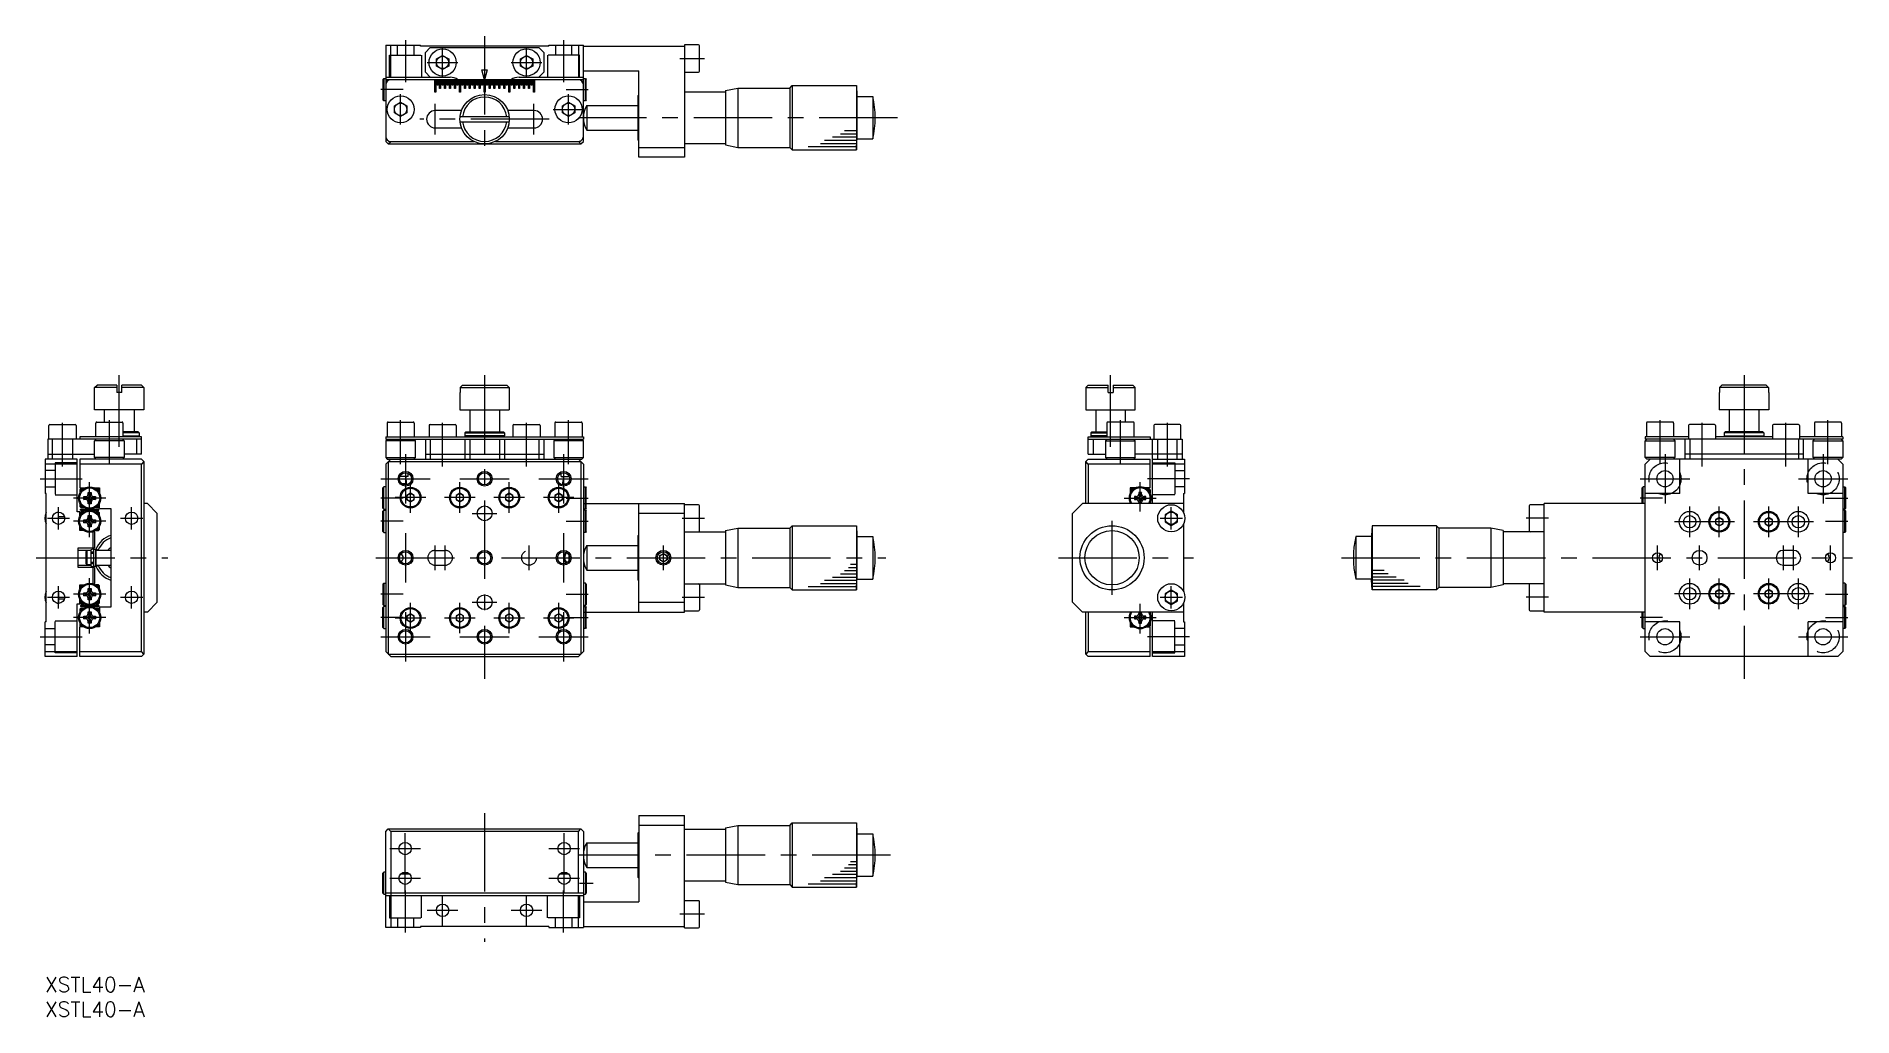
# Model space of a CAD drawing. Extents: x -2 to 366, y -8 to 191.
import ezdxf

# ---------------------------------------------------------------- set-up
doc = ezdxf.new("R2010")
doc.units = 0
doc.header["$LTSCALE"] = 0.5
doc.linetypes.add('CENTER', pattern=[50.8, 31.75, -6.35, 6.35, -6.35])
doc.linetypes.add('DASHED', pattern=[19.05, 12.7, -6.35])
for name, color, linetype in [('MSM_CENTER', 1, 'CENTER'), ('MSM_CONTINUOUS', 7, 'CONTINUOUS'), ('MSM_DASHED', 4, 'DASHED'), ('MSM_NARROW', 5, 'CONTINUOUS'), ('MSM_PART_NUMBER', 7, 'CONTINUOUS')]:
    doc.layers.add(name, color=color, linetype=linetype)
doc.styles.get("Standard").update_dxf_attribs({"font": 'txt.shx', "height": 3, "bigfont": 'bigfont.shx'})

# ---------------------------------------------------------------- blocks, each defined once
blk = doc.blocks.new('*U3')
at = {"layer": 'MSM_PART_NUMBER'}
blk.add_text('XSTL40-A', height=3, dxfattribs=at).set_placement((0, -3))
blk = doc.blocks.new('*U4')
at = {"layer": 'MSM_PART_NUMBER'}
blk.add_text('XSTL40-A', height=3, dxfattribs=at).set_placement((0, -8))

msp = doc.modelspace()

# ---------------------------------------------------------------- linework, layer by layer
at = {"layer": 'MSM_CENTER'}
for p, q in [((73.02, 189.82), (73.02, 181.32)), ((80.52, 182.22), (80.52, 188.42)), ((89.02, 190.62), (89.02, 166.82)), ((97.52, 182.22), (97.52, 188.42)), ((105.02, 189.82), (105.02, 181.32)), ((77.42, 185.32), (83.62, 185.32)), ((94.42, 185.32), (100.62, 185.32)), ((128.52, 186.12), (133.52, 186.12)), ((72.52, 179.82), (68.02, 179.82)), ((72.02, 172.72), (72.02, 178.92)), ((79.02, 170.72), (79.02, 176.92)), ((99.02, 170.72), (99.02, 176.92)), ((105.52, 179.82), (110.02, 179.82)), ((106.02, 172.72), (106.02, 178.92)), ((102.12, 173.82), (75.92, 173.82)), ((102.92, 175.82), (109.12, 175.82)), ((172.63, 174.12), (108.02, 174.12)), ((15.05, 107.47), (15.05, 121.97)), ((89.02, 121.97), (89.02, 60.42)), ((215.77, 107.47), (215.77, 121.97)), ((344.04, 121.97), (344.04, 60.42)), ((3.55, 103.44), (3.55, 112.32)), ((13.05, 103.94), (13.05, 112.82)), ((72.02, 103.94), (72.02, 112.82)), ((80.52, 103.44), (80.52, 112.32)), ((97.52, 103.44), (97.52, 112.32)), ((106.02, 103.94), (106.02, 112.82)), ((217.77, 103.94), (217.77, 112.82)), ((227.27, 103.44), (227.27, 112.32)), ((327.04, 103.94), (327.04, 112.82)), ((335.54, 103.44), (335.54, 112.32)), ((352.54, 103.44), (352.54, 112.32)), ((361.04, 103.94), (361.04, 112.82)), ((73.02, 105.97), (73.02, 95.97)), ((105.02, 105.97), (105.02, 95.97)), ((328.04, 105.97), (328.04, 95.97)), ((360.04, 105.97), (360.04, 95.97)), ((-0.95, 100.97), (7.55, 100.97)), ((9.05, 89.12), (9.05, 100.32)), ((68.02, 100.97), (78.02, 100.97)), ((74.02, 94.07), (74.02, 100.27)), ((84.02, 100.97), (94.02, 100.97)), ((84.02, 94.07), (84.02, 100.27)), ((94.02, 94.07), (94.02, 100.27)), ((100.02, 100.97), (110.02, 100.97)), ((104.02, 94.07), (104.02, 100.27)), ((221.77, 94.34), (221.77, 100.32)), ((231.77, 100.97), (223.27, 100.97)), ((323.04, 100.97), (333.04, 100.97)), ((355.04, 100.97), (365.04, 100.97)), ((12.3, 97.07), (5.8, 97.07)), ((72.52, 97.07), (68.02, 97.07)), ((77.12, 97.17), (70.92, 97.17)), ((87.12, 97.17), (80.92, 97.17)), ((97.12, 97.17), (90.92, 97.17)), ((107.12, 97.17), (100.92, 97.17)), ((105.52, 97.07), (110.02, 97.07)), ((218.52, 97.07), (225.02, 97.07)), ((327.54, 97.07), (323.04, 97.07)), ((360.54, 97.07), (365.04, 97.07)), ((0.5, 92.97), (5, 92.97)), ((2.75, 90.72), (2.75, 95.22)), ((12.3, 92.37), (5.8, 92.37)), ((15.3, 92.97), (19.8, 92.97)), ((17.55, 90.72), (17.55, 95.22)), ((72.52, 92.37), (68.02, 92.37)), ((86.52, 93.97), (91.52, 93.97)), ((105.52, 92.37), (110.02, 92.37)), ((129.02, 92.97), (133.52, 92.97)), ((216.07, 77.47), (216.07, 92.47)), ((225.82, 92.97), (230.32, 92.97)), ((228.07, 90.72), (228.07, 95.22)), ((304.44, 92.97), (299.94, 92.97)), ((342.14, 92.27), (329.94, 92.27)), ((333.04, 89.17), (333.04, 95.37)), ((339.04, 89.17), (339.04, 95.37)), ((358.14, 92.27), (345.94, 92.27)), ((349.04, 89.17), (349.04, 95.37)), ((355.04, 89.17), (355.04, 95.37)), ((360.54, 92.37), (365.04, 92.37)), ((73.02, 89.97), (73.02, 79.97)), ((105.02, 89.97), (105.02, 79.97)), ((-1.75, 84.97), (24.91, 84.97)), ((67.02, 84.97), (170.29, 84.97)), ((79.02, 82.47), (79.02, 87.47)), ((81.02, 82.47), (81.02, 87.47)), ((98.02, 82.47), (98.02, 87.47)), ((125.22, 82.47), (125.22, 87.47)), ((205.23, 84.97), (232.57, 84.97)), ((262.54, 84.97), (366.04, 84.97)), ((326.54, 82.47), (326.54, 87.47)), ((335.04, 82.47), (335.04, 87.47)), ((352.04, 82.47), (352.04, 87.47)), ((354.04, 82.47), (354.04, 87.47)), ((361.54, 82.47), (361.54, 87.47)), ((2.75, 74.72), (2.75, 79.22)), ((12.3, 77.57), (5.8, 77.57)), ((9.05, 69.62), (9.05, 80.82)), ((17.55, 74.72), (17.55, 79.22)), ((72.52, 77.57), (68.02, 77.57)), ((105.52, 77.57), (110.02, 77.57)), ((228.07, 74.72), (228.07, 79.22)), ((342.14, 77.67), (329.94, 77.67)), ((333.04, 74.57), (333.04, 80.77)), ((339.04, 74.57), (339.04, 80.77)), ((358.14, 77.67), (345.94, 77.67)), ((349.04, 74.57), (349.04, 80.77)), ((355.04, 74.57), (355.04, 80.77)), ((360.54, 77.57), (365.04, 77.57)), ((0.5, 76.97), (5, 76.97)), ((15.3, 76.97), (19.8, 76.97)), ((73.02, 73.97), (73.02, 63.97)), ((74.02, 69.67), (74.02, 75.87)), ((84.02, 69.67), (84.02, 75.87)), ((86.52, 75.97), (91.52, 75.97)), ((94.02, 69.67), (94.02, 75.87)), ((104.02, 69.67), (104.02, 75.87)), ((105.02, 73.97), (105.02, 63.97)), ((129.02, 76.97), (133.52, 76.97)), ((221.77, 69.62), (221.77, 75.65)), ((225.82, 76.97), (230.32, 76.97)), ((304.44, 76.97), (299.94, 76.97)), ((12.3, 72.87), (5.8, 72.87)), ((72.52, 72.87), (68.02, 72.87)), ((77.12, 72.77), (70.92, 72.77)), ((87.12, 72.77), (80.92, 72.77)), ((97.12, 72.77), (90.92, 72.77)), ((107.12, 72.77), (100.92, 72.77)), ((105.52, 72.87), (110.02, 72.87)), ((218.52, 72.87), (225.02, 72.87)), ((327.54, 72.87), (323.04, 72.87)), ((360.54, 72.87), (365.04, 72.87)), ((-0.95, 68.97), (7.55, 68.97)), ((68.02, 68.97), (78.02, 68.97)), ((84.02, 68.97), (94.02, 68.97)), ((100.02, 68.97), (110.02, 68.97)), ((231.77, 68.97), (223.27, 68.97)), ((323.04, 68.97), (333.04, 68.97)), ((355.04, 68.97), (365.04, 68.97)), ((89.02, 33.23), (89.02, 7.18)), ((69.82, 26.05), (76.02, 26.05)), ((72.92, 16.95), (72.92, 29.15)), ((102.02, 26.05), (108.22, 26.05)), ((105.12, 16.95), (105.12, 29.15)), ((171.2, 24.75), (108.02, 24.75)), ((69.82, 20.05), (76.02, 20.05)), ((102.02, 20.05), (108.22, 20.05)), ((108.22, 19.05), (111.02, 19.05)), ((73.02, 9.05), (73.02, 17.55)), ((80.52, 10.45), (80.52, 16.65)), ((97.52, 10.45), (97.52, 16.65)), ((105.02, 9.05), (105.02, 17.55)), ((77.42, 13.55), (83.62, 13.55)), ((94.42, 13.55), (100.62, 13.55)), ((133.52, 12.75), (128.52, 12.75))]:
    msp.add_line(p, q, dxfattribs=at)
at = {"layer": 'MSM_CONTINUOUS'}
for p, q in [((69.02, 188.82), (69.02, 169.32)), ((69.02, 188.82), (76.02, 188.82)), ((70.02, 182.32), (70.02, 188.82)), ((76.02, 188.62), (76.02, 188.82)), ((102.02, 188.62), (76.02, 188.62)), ((77.02, 187.32), (78.02, 188.32)), ((78.02, 188.32), (100.02, 188.32)), ((100.02, 188.32), (101.02, 187.32)), ((102.02, 188.62), (102.02, 188.82)), ((102.02, 188.82), (109.02, 188.82)), ((108.02, 188.82), (108.02, 182.32)), ((109.02, 169.32), (109.02, 188.82)), ((109.02, 188.62), (129.52, 188.62)), ((129.52, 188.87), (129.52, 166.12)), ((132.32, 188.87), (129.52, 188.87)), ((132.52, 183.57), (132.52, 188.67)), ((77.02, 183.32), (77.02, 187.32)), ((79.27, 186.04), (80.52, 186.76)), ((79.27, 184.59), (79.27, 186.04)), ((80.52, 183.87), (79.27, 184.59)), ((80.52, 186.76), (81.77, 186.04)), ((81.77, 184.59), (80.52, 183.87)), ((81.77, 186.04), (81.77, 184.59)), ((96.27, 186.04), (97.52, 186.76)), ((96.27, 184.59), (96.27, 186.04)), ((97.52, 183.87), (96.27, 184.59)), ((97.52, 186.76), (98.77, 186.04)), ((98.77, 184.59), (97.52, 183.87)), ((98.77, 186.04), (98.77, 184.59)), ((101.02, 187.32), (101.02, 183.32)), ((68.42, 181.87), (68.62, 182.07)), ((68.42, 181.87), (68.42, 177.77)), ((68.62, 182.07), (69.02, 182.07)), ((68.62, 182.07), (68.62, 177.57)), ((69.02, 182.32), (82.02, 182.32)), ((109.02, 181.82), (69.02, 181.82)), ((78.02, 182.32), (77.02, 183.32)), ((78.92, 179.32), (78.92, 181.82)), ((79.12, 181.82), (79.12, 179.32)), ((79.42, 180.72), (79.42, 181.82)), ((79.62, 180.72), (79.42, 180.72)), ((79.62, 181.82), (79.62, 180.72)), ((79.92, 180.02), (79.92, 181.82)), ((80.12, 181.82), (80.12, 180.02)), ((80.42, 180.72), (80.42, 181.82)), ((80.62, 180.72), (80.42, 180.72)), ((80.62, 181.82), (80.62, 180.72)), ((80.92, 180.02), (80.92, 181.82)), ((81.12, 181.82), (81.12, 180.02)), ((81.42, 180.72), (81.42, 181.82)), ((81.62, 180.72), (81.42, 180.72)), ((81.62, 181.82), (81.62, 180.72)), ((81.92, 180.02), (81.92, 181.82)), ((82.12, 181.82), (82.12, 180.02)), ((82.42, 180.72), (82.42, 181.82)), ((82.62, 180.72), (82.42, 180.72)), ((82.62, 181.82), (82.62, 180.72)), ((82.92, 180.02), (82.92, 181.82)), ((83.12, 181.82), (83.12, 180.02)), ((83.42, 180.72), (83.42, 181.82)), ((83.62, 180.72), (83.42, 180.72)), ((83.62, 181.82), (83.62, 180.72)), ((83.92, 179.32), (83.92, 181.82)), ((84.12, 181.82), (84.12, 179.32)), ((84.42, 180.72), (84.42, 181.82)), ((84.62, 180.72), (84.42, 180.72)), ((84.62, 181.82), (84.62, 180.72)), ((84.92, 180.02), (84.92, 181.82)), ((85.12, 181.82), (85.12, 180.02)), ((85.42, 180.72), (85.42, 181.82)), ((85.62, 180.72), (85.42, 180.72)), ((85.62, 181.82), (85.62, 180.72)), ((85.92, 180.02), (85.92, 181.82)), ((86.12, 181.82), (86.12, 180.02)), ((86.42, 180.72), (86.42, 181.82)), ((86.62, 180.72), (86.42, 180.72)), ((86.62, 181.82), (86.62, 180.72)), ((86.92, 180.02), (86.92, 181.82)), ((87.12, 181.82), (87.12, 180.02)), ((87.42, 180.72), (87.42, 181.82)), ((87.62, 180.72), (87.42, 180.72)), ((87.62, 181.82), (87.62, 180.72)), ((87.92, 180.02), (87.92, 181.82)), ((88.12, 181.82), (88.12, 180.02)), ((88.42, 180.72), (88.42, 181.82)), ((88.62, 180.72), (88.42, 180.72)), ((88.48, 183.82), (89.56, 183.82)), ((89.02, 181.82), (88.48, 183.82)), ((88.62, 181.82), (88.62, 180.72)), ((88.92, 179.32), (88.92, 181.82)), ((89.56, 183.82), (89.02, 181.82)), ((89.12, 181.82), (89.12, 179.32)), ((89.42, 180.72), (89.42, 181.82)), ((89.62, 180.72), (89.42, 180.72)), ((89.62, 181.82), (89.62, 180.72)), ((89.92, 180.02), (89.92, 181.82)), ((90.12, 181.82), (90.12, 180.02)), ((90.42, 180.72), (90.42, 181.82)), ((90.62, 180.72), (90.42, 180.72)), ((90.62, 181.82), (90.62, 180.72)), ((90.92, 180.02), (90.92, 181.82)), ((91.12, 181.82), (91.12, 180.02)), ((91.42, 180.72), (91.42, 181.82)), ((91.62, 180.72), (91.42, 180.72)), ((91.62, 181.82), (91.62, 180.72)), ((91.92, 180.02), (91.92, 181.82)), ((92.12, 181.82), (92.12, 180.02)), ((92.42, 180.72), (92.42, 181.82)), ((92.62, 180.72), (92.42, 180.72)), ((92.62, 181.82), (92.62, 180.72)), ((92.92, 180.02), (92.92, 181.82)), ((93.12, 181.82), (93.12, 180.02)), ((93.42, 180.72), (93.42, 181.82)), ((93.62, 180.72), (93.42, 180.72)), ((93.62, 181.82), (93.62, 180.72)), ((93.92, 179.32), (93.92, 181.82)), ((94.12, 181.82), (94.12, 179.32)), ((94.42, 180.72), (94.42, 181.82)), ((94.62, 180.72), (94.42, 180.72)), ((94.62, 181.82), (94.62, 180.72)), ((94.92, 180.02), (94.92, 181.82)), ((95.12, 181.82), (95.12, 180.02)), ((95.42, 180.72), (95.42, 181.82)), ((95.62, 180.72), (95.42, 180.72)), ((95.62, 181.82), (95.62, 180.72)), ((95.92, 180.02), (95.92, 181.82)), ((96.02, 182.32), (109.02, 182.32)), ((96.12, 181.82), (96.12, 180.02)), ((96.42, 180.72), (96.42, 181.82)), ((96.62, 180.72), (96.42, 180.72)), ((96.62, 181.82), (96.62, 180.72)), ((96.92, 180.02), (96.92, 181.82)), ((97.12, 181.82), (97.12, 180.02)), ((97.42, 180.72), (97.42, 181.82)), ((97.62, 180.72), (97.42, 180.72)), ((97.62, 181.82), (97.62, 180.72)), ((97.92, 180.02), (97.92, 181.82)), ((98.12, 181.82), (98.12, 180.02)), ((98.42, 180.72), (98.42, 181.82)), ((98.62, 180.72), (98.42, 180.72)), ((98.62, 181.82), (98.62, 180.72)), ((98.92, 179.32), (98.92, 181.82)), ((99.12, 181.82), (99.12, 179.32)), ((101.02, 183.32), (100.02, 182.32)), ((109.02, 183.62), (120.22, 183.62)), ((109.02, 182.07), (109.42, 182.07)), ((109.42, 182.07), (109.62, 181.87)), ((109.42, 177.57), (109.42, 182.07)), ((109.62, 177.77), (109.62, 181.87)), ((120.22, 166.12), (120.22, 183.62)), ((129.52, 183.37), (132.32, 183.37)), ((150.82, 180.12), (151.32, 180.62)), ((151.32, 180.62), (151.32, 167.62)), ((151.32, 180.62), (164.32, 180.62)), ((164.32, 180.62), (164.32, 167.62)), ((164.32, 180.62), (164.42, 178.62)), ((68.62, 177.57), (68.42, 177.77)), ((69.02, 177.57), (68.62, 177.57)), ((70.77, 176.54), (72.02, 177.26)), ((72.02, 177.26), (73.27, 176.54)), ((79.12, 179.32), (78.92, 179.32)), ((80.12, 180.02), (79.92, 180.02)), ((81.12, 180.02), (80.92, 180.02)), ((82.12, 180.02), (81.92, 180.02)), ((83.12, 180.02), (82.92, 180.02)), ((84.12, 179.32), (83.92, 179.32)), ((85.12, 180.02), (84.92, 180.02)), ((86.12, 180.02), (85.92, 180.02)), ((87.12, 180.02), (86.92, 180.02)), ((88.12, 180.02), (87.92, 180.02)), ((89.12, 179.32), (88.92, 179.32)), ((90.12, 180.02), (89.92, 180.02)), ((91.12, 180.02), (90.92, 180.02)), ((92.12, 180.02), (91.92, 180.02)), ((93.12, 180.02), (92.92, 180.02)), ((94.12, 179.32), (93.92, 179.32)), ((95.12, 180.02), (94.92, 180.02)), ((96.12, 180.02), (95.92, 180.02)), ((97.12, 180.02), (96.92, 180.02)), ((98.12, 180.02), (97.92, 180.02)), ((99.12, 179.32), (98.92, 179.32)), ((104.77, 176.54), (106.02, 177.26)), ((106.02, 177.26), (107.27, 176.54)), ((109.42, 177.57), (109.02, 177.57)), ((109.62, 177.77), (109.42, 177.57)), ((109.69, 176.62), (109.69, 171.62)), ((109.69, 176.62), (120.02, 176.62)), ((120.22, 178.77), (120.02, 178.57)), ((120.02, 178.57), (120.02, 169.67)), ((129.52, 179.37), (137.82, 179.37)), ((137.82, 179.62), (140.32, 180.12)), ((137.82, 179.62), (137.82, 168.62)), ((140.32, 180.12), (140.32, 168.12)), ((140.32, 180.12), (150.82, 180.12)), ((150.82, 180.12), (150.82, 168.12)), ((164.42, 178.62), (164.42, 169.62)), ((164.42, 178.42), (167.62, 178.42)), ((167.62, 178.42), (167.62, 169.82)), ((70.77, 175.09), (70.77, 176.54)), ((72.02, 174.37), (70.77, 175.09)), ((73.27, 175.09), (72.02, 174.37)), ((73.27, 176.54), (73.27, 175.09)), ((84.34, 175.57), (79.02, 175.57)), ((93.99, 174.32), (84.04, 174.32)), ((84.04, 173.32), (93.99, 173.32)), ((99.02, 175.57), (93.7, 175.57)), ((104.77, 175.09), (104.77, 176.54)), ((106.02, 174.37), (104.77, 175.09)), ((107.27, 175.09), (106.02, 174.37)), ((107.27, 176.54), (107.27, 175.09)), ((69.02, 169.32), (69.52, 168.82)), ((69.52, 168.82), (70.02, 169.32)), ((70.02, 169.32), (86.84, 169.32)), ((79.02, 172.07), (84.34, 172.07)), ((91.2, 169.32), (108.02, 169.32)), ((93.7, 172.07), (99.02, 172.07)), ((108.02, 169.32), (108.52, 168.82)), ((108.52, 168.82), (109.02, 169.32)), ((109.69, 171.62), (120.02, 171.62)), ((120.02, 169.67), (120.22, 169.47)), ((164.32, 167.62), (164.42, 169.62)), ((164.42, 169.82), (167.62, 169.82)), ((69.52, 168.82), (108.52, 168.82)), ((120.22, 168.12), (129.52, 168.12)), ((129.52, 166.12), (120.22, 166.12)), ((129.52, 168.87), (137.82, 168.87)), ((137.82, 168.62), (140.32, 168.12)), ((140.12, 168.12), (140.12, 168.16)), ((140.32, 168.12), (150.82, 168.12)), ((150.82, 168.12), (151.32, 167.62)), ((151.32, 167.62), (164.32, 167.62)), ((10.05, 119.47), (10.55, 119.97)), ((10.05, 114.97), (10.05, 119.47)), ((14.55, 119.47), (10.05, 119.47)), ((14.55, 119.97), (10.55, 119.97)), ((14.55, 119.97), (14.55, 118.47)), ((15.55, 118.47), (14.55, 118.47)), ((19.55, 119.97), (15.55, 119.97)), ((15.55, 118.47), (15.55, 119.97)), ((20.05, 119.47), (15.55, 119.47)), ((19.55, 119.97), (20.05, 119.47)), ((20.05, 119.47), (20.05, 114.97)), ((84.02, 118.47), (84.02, 114.97)), ((84.02, 118.47), (84.04, 118.47)), ((84.54, 119.97), (84.04, 119.47)), ((84.04, 119.47), (93.99, 119.47)), ((84.04, 119.47), (84.04, 118.47)), ((84.54, 119.97), (93.49, 119.97)), ((93.49, 119.97), (93.99, 119.47)), ((93.99, 119.47), (93.99, 118.47)), ((93.99, 118.47), (94.02, 118.47)), ((94.02, 118.47), (94.02, 114.97)), ((211.27, 119.97), (210.77, 119.47)), ((210.77, 119.47), (210.77, 114.97)), ((210.77, 119.47), (215.27, 119.47)), ((211.27, 119.97), (215.27, 119.97)), ((215.27, 118.47), (215.27, 119.97)), ((215.27, 118.47), (216.27, 118.47)), ((216.27, 119.97), (220.27, 119.97)), ((216.27, 119.97), (216.27, 118.47)), ((216.27, 119.47), (220.77, 119.47)), ((220.27, 119.97), (220.77, 119.47)), ((220.77, 114.97), (220.77, 119.47)), ((339.04, 118.47), (339.04, 114.97)), ((339.07, 118.47), (339.04, 118.47)), ((339.07, 119.47), (339.57, 119.97)), ((349.02, 119.47), (339.07, 119.47)), ((339.07, 119.47), (339.07, 118.47)), ((348.52, 119.97), (339.57, 119.97)), ((348.52, 119.97), (349.02, 119.47)), ((349.02, 119.47), (349.02, 118.47)), ((349.04, 118.47), (349.02, 118.47)), ((349.04, 118.47), (349.04, 114.97)), ((20.05, 114.97), (10.05, 114.97)), ((12.05, 112.47), (12.05, 114.97)), ((18.05, 114.97), (18.05, 110.47)), ((84.02, 114.97), (94.02, 114.97)), ((86.02, 114.97), (86.02, 110.47)), ((92.02, 114.97), (92.02, 110.47)), ((210.77, 114.97), (220.77, 114.97)), ((212.77, 114.97), (212.77, 110.47)), ((218.77, 112.47), (218.77, 114.97)), ((349.04, 114.97), (339.04, 114.97)), ((341.04, 114.97), (341.04, 110.47)), ((347.04, 114.97), (347.04, 110.47)), ((0.8, 108.97), (0.8, 111.77)), ((1, 111.97), (6.1, 111.97)), ((6.3, 111.77), (6.3, 108.97)), ((10.3, 109.47), (10.3, 112.27)), ((10.5, 112.47), (15.6, 112.47)), ((15.8, 112.27), (15.8, 109.47)), ((18.85, 110.47), (15.8, 110.47)), ((19.05, 110.27), (18.85, 110.47)), ((69.27, 112.27), (69.27, 109.47)), ((69.47, 112.47), (74.57, 112.47)), ((74.77, 112.27), (74.77, 109.47)), ((77.77, 111.77), (77.77, 109.47)), ((77.97, 111.97), (83.07, 111.97)), ((83.27, 111.77), (83.27, 109.47)), ((85.02, 110.27), (85.22, 110.47)), ((85.22, 110.47), (92.82, 110.47)), ((92.82, 110.47), (93.02, 110.27)), ((94.77, 111.77), (94.77, 109.47)), ((94.97, 111.97), (100.07, 111.97)), ((100.27, 111.77), (100.27, 109.47)), ((103.27, 112.27), (103.27, 109.47)), ((103.47, 112.47), (108.57, 112.47)), ((108.77, 112.27), (108.77, 109.47)), ((211.77, 110.27), (211.97, 110.47)), ((211.97, 110.47), (215.02, 110.47)), ((215.02, 112.27), (215.02, 109.47)), ((220.32, 112.47), (215.22, 112.47)), ((220.52, 109.47), (220.52, 112.27)), ((224.52, 111.77), (224.52, 108.97)), ((229.82, 111.97), (224.72, 111.97)), ((230.02, 108.97), (230.02, 111.77)), ((324.29, 112.27), (324.29, 109.47)), ((329.59, 112.47), (324.49, 112.47)), ((329.79, 112.27), (329.79, 109.47)), ((332.79, 111.77), (332.79, 108.97)), ((338.09, 111.97), (332.99, 111.97)), ((338.29, 111.77), (338.29, 108.97)), ((340.24, 110.47), (340.04, 110.27)), ((347.84, 110.47), (340.24, 110.47)), ((348.04, 110.27), (347.84, 110.47)), ((349.79, 111.77), (349.79, 108.97)), ((355.09, 111.97), (349.99, 111.97)), ((355.29, 111.77), (355.29, 108.97)), ((358.29, 112.27), (358.29, 109.47)), ((363.59, 112.47), (358.49, 112.47)), ((363.79, 112.27), (363.79, 109.47)), ((0.55, 108.97), (0.55, 104.97)), ((19.55, 108.97), (0.55, 108.97)), ((1.55, 104.97), (1.55, 108.97)), ((5.55, 108.97), (5.55, 104.97)), ((19.55, 109.47), (7.05, 109.47)), ((7.05, 109.47), (7.05, 108.97)), ((10.05, 108.67), (10.35, 108.97)), ((10.05, 105.27), (10.05, 108.67)), ((16.05, 108.67), (10.05, 108.67)), ((16.05, 108.67), (15.75, 108.97)), ((19.05, 110.27), (15.8, 110.27)), ((15.8, 109.67), (19.05, 109.67)), ((16.05, 108.67), (16.05, 105.27)), ((18.55, 108.97), (18.55, 105.97)), ((18.85, 109.47), (19.05, 109.67)), ((19.05, 110.27), (19.05, 109.67)), ((19.55, 105.97), (19.55, 109.47)), ((69.02, 109.47), (69.02, 108.97)), ((69.02, 109.47), (109.02, 109.47)), ((69.02, 108.97), (109.02, 108.97)), ((69.32, 108.97), (69.02, 108.67)), ((69.02, 108.67), (69.02, 105.27)), ((75.02, 108.67), (69.02, 108.67)), ((75.02, 108.67), (74.72, 108.97)), ((75.02, 105.27), (75.02, 108.67)), ((77.02, 108.97), (77.02, 104.97)), ((78.02, 108.97), (78.02, 104.97)), ((85.02, 110.27), (85.02, 109.67)), ((85.02, 110.27), (93.02, 110.27)), ((85.22, 109.47), (85.02, 109.67)), ((93.02, 109.67), (85.02, 109.67)), ((85.02, 108.97), (85.02, 104.97)), ((86.02, 108.97), (86.02, 104.97)), ((92.02, 108.97), (92.02, 104.97)), ((92.82, 109.47), (93.02, 109.67)), ((93.02, 110.27), (93.02, 109.67)), ((93.02, 108.97), (93.02, 104.97)), ((100.02, 108.97), (100.02, 104.97)), ((101.02, 108.97), (101.02, 104.97)), ((103.32, 108.97), (103.02, 108.67)), ((103.02, 108.67), (103.02, 105.27)), ((109.02, 108.67), (103.02, 108.67)), ((109.02, 108.67), (108.72, 108.97)), ((109.02, 109.47), (109.02, 108.97)), ((109.02, 105.27), (109.02, 108.67)), ((211.27, 109.47), (223.77, 109.47)), ((211.27, 105.97), (211.27, 109.47)), ((211.27, 108.97), (230.27, 108.97)), ((211.77, 110.27), (211.77, 109.67)), ((211.77, 110.27), (215.02, 110.27)), ((211.97, 109.47), (211.77, 109.67)), ((215.02, 109.67), (211.77, 109.67)), ((212.27, 108.97), (212.27, 105.97)), ((214.77, 108.67), (215.07, 108.97)), ((214.77, 108.67), (214.77, 105.27)), ((214.77, 108.67), (220.77, 108.67)), ((220.77, 108.67), (220.47, 108.97)), ((220.77, 105.27), (220.77, 108.67)), ((223.77, 109.47), (223.77, 108.97)), ((224.27, 95.97), (224.27, 108.97)), ((225.27, 108.97), (225.27, 104.97)), ((229.27, 104.97), (229.27, 108.97)), ((230.27, 108.97), (230.27, 104.97)), ((324.04, 109.47), (324.04, 108.97)), ((332.79, 109.47), (324.04, 109.47)), ((364.04, 108.97), (324.04, 108.97)), ((324.04, 108.67), (324.34, 108.97)), ((324.04, 105.27), (324.04, 108.67)), ((324.04, 108.67), (330.04, 108.67)), ((329.74, 108.97), (330.04, 108.67)), ((330.04, 108.67), (330.04, 105.27)), ((332.04, 108.97), (332.04, 104.97)), ((333.04, 108.97), (333.04, 104.97)), ((349.79, 109.47), (338.29, 109.47)), ((340.04, 110.27), (340.04, 109.67)), ((348.04, 110.27), (340.04, 110.27)), ((340.24, 109.47), (340.04, 109.67)), ((340.04, 109.67), (348.04, 109.67)), ((347.84, 109.47), (348.04, 109.67)), ((348.04, 110.27), (348.04, 109.67)), ((355.04, 108.97), (355.04, 104.97)), ((364.04, 109.47), (355.29, 109.47)), ((356.04, 108.97), (356.04, 104.97)), ((358.04, 108.67), (358.34, 108.97)), ((358.04, 105.27), (358.04, 108.67)), ((358.04, 108.67), (364.04, 108.67)), ((363.74, 108.97), (364.04, 108.67)), ((364.04, 109.47), (364.04, 108.97)), ((364.04, 108.67), (364.04, 105.27)), ((0.05, 104.97), (0.05, 97.97)), ((6.55, 104.97), (0.05, 104.97)), ((6.55, 103.97), (0.05, 103.97)), ((0.55, 105.97), (10.05, 105.97)), ((6.55, 94.27), (6.55, 104.97)), ((7.05, 104.97), (7.05, 99.17)), ((19.55, 104.97), (7.05, 104.97)), ((19.55, 103.97), (7.05, 103.97)), ((10.05, 105.27), (10.35, 104.97)), ((16.05, 105.27), (10.05, 105.27)), ((15.75, 104.97), (16.05, 105.27)), ((19.55, 105.97), (16.05, 105.97)), ((19.55, 104.97), (20.05, 104.47)), ((20.05, 104.47), (19.55, 103.97)), ((19.55, 65.97), (19.55, 103.97)), ((20.05, 104.47), (20.05, 65.47)), ((69.02, 105.27), (75.02, 105.27)), ((69.02, 105.27), (69.32, 104.97)), ((70.02, 104.97), (69.02, 103.97)), ((69.02, 103.97), (69.02, 65.97)), ((69.32, 104.97), (108.72, 104.97)), ((69.52, 104.47), (108.52, 104.47)), ((69.52, 104.47), (69.52, 65.47)), ((74.72, 104.97), (75.02, 105.27)), ((77.02, 105.97), (101.02, 105.97)), ((103.02, 105.27), (109.02, 105.27)), ((103.02, 105.27), (103.32, 104.97)), ((109.02, 103.97), (108.02, 104.97)), ((108.52, 104.47), (108.52, 65.47)), ((109.02, 105.27), (108.72, 104.97)), ((109.02, 103.97), (109.02, 65.97)), ((210.77, 104.47), (211.27, 104.97)), ((211.27, 103.97), (210.77, 104.47)), ((210.77, 95.97), (210.77, 104.47)), ((211.27, 105.97), (214.77, 105.97)), ((211.27, 104.97), (223.77, 104.97)), ((211.27, 103.97), (211.27, 95.97)), ((223.77, 103.97), (211.27, 103.97)), ((214.77, 105.27), (220.77, 105.27)), ((215.07, 104.97), (214.77, 105.27)), ((220.77, 105.27), (220.47, 104.97)), ((230.27, 105.97), (220.77, 105.97)), ((223.77, 99.17), (223.77, 104.97)), ((224.27, 104.97), (230.77, 104.97)), ((230.77, 103.97), (224.27, 103.97)), ((230.77, 104.97), (230.77, 97.97)), ((330.04, 105.27), (324.04, 105.27)), ((324.04, 105.27), (324.34, 104.97)), ((325.04, 104.97), (324.04, 103.97)), ((324.04, 65.97), (324.04, 103.97)), ((363.74, 104.97), (324.34, 104.97)), ((329.74, 104.97), (330.04, 105.27)), ((331.04, 97.97), (331.04, 104.97)), ((356.04, 105.97), (332.04, 105.97)), ((357.04, 97.97), (357.04, 104.97)), ((364.04, 105.27), (358.04, 105.27)), ((358.04, 105.27), (358.34, 104.97)), ((364.04, 103.97), (363.04, 104.97)), ((364.04, 105.27), (363.74, 104.97)), ((364.04, 103.97), (364.04, 65.97)), ((68.62, 99.32), (68.42, 99.12)), ((69.02, 99.32), (68.62, 99.32)), ((68.62, 94.82), (68.62, 99.32)), ((73.52, 101.47), (71.9, 101.47)), ((73.26, 99.97), (72.3, 99.97)), ((73.26, 99.97), (72.9, 99.75)), ((73.52, 101.47), (73.52, 102.1)), ((104.52, 101.47), (104.52, 102.1)), ((104.52, 101.47), (106.14, 101.47)), ((104.78, 99.97), (105.14, 99.75)), ((104.78, 99.97), (105.73, 99.97)), ((109.02, 99.32), (109.42, 99.32)), ((109.42, 99.32), (109.62, 99.12)), ((109.42, 94.82), (109.42, 99.32)), ((323.64, 99.32), (323.44, 99.12)), ((324.04, 99.32), (323.64, 99.32)), ((323.64, 95.97), (323.64, 99.32)), ((364.04, 99.32), (364.44, 99.32)), ((364.44, 99.32), (364.64, 99.12)), ((364.44, 94.82), (364.44, 99.32)), ((0.25, 97.97), (0.05, 97.97)), ((0.25, 71.97), (0.25, 97.97)), ((7.05, 99.17), (8.24, 99.17)), ((7.25, 98.97), (7.05, 98.77)), ((7.05, 98.77), (7.05, 98.1)), ((7.05, 98.77), (7.58, 98.77)), ((7.05, 96.04), (7.05, 95.37)), ((7.84, 98.97), (7.25, 98.97)), ((7.25, 98.42), (7.25, 98.97)), ((7.25, 95.17), (7.25, 95.72)), ((7.9, 97.37), (8.25, 97.37)), ((7.9, 96.77), (7.9, 97.37)), ((7.9, 97.37), (8.25, 97.16)), ((7.9, 96.77), (8.25, 96.98)), ((8.25, 96.77), (7.9, 96.77)), ((8.18, 99.15), (8.15, 99.17)), ((8.25, 97.16), (8.46, 97.16)), ((8.25, 97.16), (8.25, 96.98)), ((8.46, 96.98), (8.25, 96.98)), ((8.75, 98.22), (9.35, 98.22)), ((8.75, 97.87), (8.75, 98.22)), ((8.75, 98.22), (8.96, 97.87)), ((8.75, 95.92), (8.96, 96.28)), ((8.75, 95.92), (8.75, 96.27)), ((9.35, 95.92), (8.75, 95.92)), ((8.96, 97.66), (8.96, 97.87)), ((9.14, 97.87), (8.96, 97.87)), ((8.96, 96.28), (8.96, 96.48)), ((9.14, 96.28), (8.96, 96.28)), ((9.35, 98.22), (9.14, 97.87)), ((9.14, 97.87), (9.14, 97.66)), ((9.14, 96.48), (9.14, 96.28)), ((9.35, 95.92), (9.14, 96.28)), ((9.35, 98.22), (9.35, 97.87)), ((9.35, 96.27), (9.35, 95.92)), ((9.64, 97.16), (9.85, 97.16)), ((9.85, 96.98), (9.64, 96.98)), ((9.85, 97.37), (10.2, 97.37)), ((9.85, 97.16), (10.2, 97.37)), ((9.85, 97.16), (9.85, 96.98)), ((9.85, 96.98), (10.2, 96.77)), ((10.2, 96.77), (9.85, 96.77)), ((9.86, 99.17), (11.05, 99.17)), ((9.95, 99.17), (9.92, 99.15)), ((10.2, 97.37), (10.2, 96.77)), ((10.85, 98.97), (10.26, 98.97)), ((10.52, 98.77), (11.05, 98.77)), ((11.05, 98.77), (10.85, 98.97)), ((10.85, 98.97), (10.85, 98.42)), ((10.85, 95.72), (10.85, 95.17)), ((11.05, 99.17), (11.05, 98.1)), ((11.05, 94.97), (11.05, 96.04)), ((20.75, 95.97), (20.05, 95.97)), ((22.75, 93.97), (20.75, 95.97)), ((68.42, 95.02), (68.42, 99.12)), ((74.02, 98.04), (73.27, 97.61)), ((73.27, 97.61), (73.27, 96.74)), ((73.27, 96.74), (74.02, 96.31)), ((74.77, 97.61), (74.02, 98.04)), ((74.02, 96.31), (74.77, 96.74)), ((74.77, 96.74), (74.77, 97.61)), ((84.02, 98.04), (83.27, 97.61)), ((83.27, 97.61), (83.27, 96.74)), ((83.27, 96.74), (84.02, 96.31)), ((84.77, 97.61), (84.02, 98.04)), ((84.02, 96.31), (84.77, 96.74)), ((84.77, 96.74), (84.77, 97.61)), ((94.02, 98.04), (93.27, 97.61)), ((93.27, 97.61), (93.27, 96.74)), ((93.27, 96.74), (94.02, 96.31)), ((94.77, 97.61), (94.02, 98.04)), ((94.02, 96.31), (94.77, 96.74)), ((94.77, 96.74), (94.77, 97.61)), ((104.02, 98.04), (103.27, 97.61)), ((103.27, 97.61), (103.27, 96.74)), ((103.27, 96.74), (104.02, 96.31)), ((104.77, 97.61), (104.02, 98.04)), ((104.02, 96.31), (104.77, 96.74)), ((104.77, 96.74), (104.77, 97.61)), ((109.02, 95.97), (129.52, 95.97)), ((109.62, 95.02), (109.62, 99.12)), ((120.22, 73.97), (120.22, 95.97)), ((129.52, 73.97), (129.52, 95.97)), ((132.32, 95.72), (129.52, 95.72)), ((210.07, 95.97), (208.07, 93.97)), ((230.57, 95.97), (210.07, 95.97)), ((219.77, 99.17), (219.77, 98.1)), ((220.97, 99.17), (219.77, 99.17)), ((219.77, 98.77), (219.97, 98.97)), ((220.3, 98.77), (219.77, 98.77)), ((219.77, 95.97), (219.77, 96.04)), ((219.97, 98.97), (220.57, 98.97)), ((219.97, 98.97), (219.97, 98.42)), ((220.97, 97.37), (220.62, 97.37)), ((220.62, 97.37), (220.62, 96.77)), ((220.98, 97.16), (220.62, 97.37)), ((220.98, 96.98), (220.62, 96.77)), ((220.62, 96.77), (220.97, 96.77)), ((220.87, 99.17), (220.9, 99.15)), ((221.19, 97.16), (220.98, 97.16)), ((220.98, 97.16), (220.98, 96.98)), ((220.98, 96.98), (221.19, 96.98)), ((222.07, 98.22), (221.47, 98.22)), ((221.47, 98.22), (221.47, 97.87)), ((221.47, 98.22), (221.69, 97.87)), ((221.47, 96.27), (221.47, 95.97)), ((221.5, 95.97), (221.69, 96.28)), ((221.69, 97.87), (221.69, 97.66)), ((221.69, 97.87), (221.86, 97.87)), ((221.69, 96.48), (221.69, 96.28)), ((221.69, 96.28), (221.86, 96.28)), ((222.07, 98.22), (221.86, 97.87)), ((221.86, 97.66), (221.86, 97.87)), ((221.86, 96.28), (221.86, 96.48)), ((222.04, 95.97), (221.86, 96.28)), ((222.07, 97.87), (222.07, 98.22)), ((222.07, 95.97), (222.07, 96.27)), ((222.57, 97.16), (222.36, 97.16)), ((222.36, 96.98), (222.57, 96.98)), ((222.92, 97.37), (222.57, 97.37)), ((222.92, 97.37), (222.57, 97.16)), ((222.57, 97.16), (222.57, 96.98)), ((222.92, 96.77), (222.57, 96.98)), ((222.57, 96.77), (222.92, 96.77)), ((223.77, 99.17), (222.58, 99.17)), ((222.65, 99.15), (222.67, 99.17)), ((222.92, 96.77), (222.92, 97.37)), ((222.98, 98.97), (223.57, 98.97)), ((223.77, 98.77), (223.25, 98.77)), ((223.57, 98.97), (223.77, 98.77)), ((223.57, 98.42), (223.57, 98.97)), ((223.77, 98.77), (223.77, 98.1)), ((223.77, 96.04), (223.77, 95.97)), ((230.57, 97.97), (230.77, 97.97)), ((230.57, 97.97), (230.57, 94.12)), ((303.54, 95.72), (300.74, 95.72)), ((303.54, 73.97), (303.54, 95.97)), ((324.04, 95.97), (303.54, 95.97)), ((323.44, 95.97), (323.44, 99.12)), ((331.04, 97.97), (324.04, 97.97)), ((364.04, 97.97), (357.04, 97.97)), ((364.64, 95.02), (364.64, 99.12)), ((2.75, 94.17), (2.4, 94.17)), ((2.75, 91.72), (2.75, 94.17)), ((3.96, 93.27), (2.75, 93.27)), ((7.05, 94.27), (6.55, 94.27)), ((7.05, 95.37), (7.25, 95.17)), ((7.58, 95.37), (7.05, 95.37)), ((7.05, 93.4), (7.05, 94.27)), ((7.25, 94.27), (7.05, 94.07)), ((7.58, 94.07), (7.05, 94.07)), ((7.17, 94.82), (10.92, 94.82)), ((7.17, 94.62), (7.17, 94.82)), ((7.17, 94.62), (10.92, 94.62)), ((7.25, 95.17), (7.84, 95.17)), ((7.84, 94.27), (7.25, 94.27)), ((7.25, 94.27), (7.25, 93.72)), ((7.9, 92.67), (8.25, 92.67)), ((7.9, 92.07), (7.9, 92.67)), ((7.9, 92.67), (8.25, 92.46)), ((7.9, 92.07), (8.25, 92.28)), ((8.25, 92.07), (7.9, 92.07)), ((8.1, 94.83), (8.24, 94.97)), ((8.1, 94.82), (8.1, 94.83)), ((8.1, 94.82), (8.1, 94.83)), ((8.1, 94.62), (8.1, 94.62)), ((8.24, 94.47), (8.1, 94.62)), ((8.1, 94.62), (8.1, 94.62)), ((8.29, 94.49), (8.16, 94.62)), ((8.25, 92.46), (8.46, 92.46)), ((8.25, 92.46), (8.25, 92.28)), ((8.46, 92.28), (8.25, 92.28)), ((8.4, 94.53), (8.3, 94.62)), ((8.75, 93.52), (9.35, 93.52)), ((8.75, 93.17), (8.75, 93.52)), ((8.75, 93.52), (8.96, 93.17)), ((8.96, 92.96), (8.96, 93.17)), ((9.14, 93.17), (8.96, 93.17)), ((9.35, 93.52), (9.14, 93.17)), ((9.14, 93.17), (9.14, 92.96)), ((9.35, 93.52), (9.35, 93.17)), ((9.64, 92.46), (9.85, 92.46)), ((9.85, 92.28), (9.64, 92.28)), ((9.7, 94.92), (9.8, 94.82)), ((9.81, 94.95), (9.94, 94.82)), ((9.85, 92.67), (10.2, 92.67)), ((9.85, 92.46), (10.2, 92.67)), ((9.85, 92.46), (9.85, 92.28)), ((9.85, 92.28), (10.2, 92.07)), ((10.2, 92.07), (9.85, 92.07)), ((9.86, 94.97), (10, 94.83)), ((10, 94.62), (9.86, 94.47)), ((10, 94.83), (10, 94.82)), ((10, 94.83), (10, 94.82)), ((10, 94.62), (10, 94.62)), ((10, 94.62), (10, 94.62)), ((10.2, 92.67), (10.2, 92.07)), ((10.26, 95.17), (10.85, 95.17)), ((10.85, 94.27), (10.26, 94.27)), ((11.05, 95.37), (10.52, 95.37)), ((11.05, 94.07), (10.52, 94.07)), ((10.85, 95.17), (11.05, 95.37)), ((10.85, 94.27), (11.05, 94.07)), ((10.85, 93.72), (10.85, 94.27)), ((10.92, 94.62), (10.92, 94.82)), ((11.05, 94.97), (13.35, 94.97)), ((11.05, 93.4), (11.05, 94.07)), ((13.35, 94.97), (13.35, 74.97)), ((22.75, 75.97), (22.75, 93.97)), ((68.42, 95.02), (68.62, 94.82)), ((68.62, 94.62), (68.42, 94.42)), ((68.42, 90.32), (68.42, 94.42)), ((68.62, 94.82), (69.02, 94.82)), ((68.62, 94.62), (69.02, 94.62)), ((68.62, 90.12), (68.62, 94.62)), ((109.42, 94.82), (109.02, 94.82)), ((109.42, 94.62), (109.02, 94.62)), ((109.62, 95.02), (109.42, 94.82)), ((109.42, 94.62), (109.62, 94.42)), ((109.42, 90.12), (109.42, 94.62)), ((109.62, 90.32), (109.62, 94.42)), ((129.52, 93.97), (120.22, 93.97)), ((132.52, 90.42), (132.52, 95.52)), ((208.07, 75.97), (208.07, 93.97)), ((228.07, 94.42), (226.82, 93.69)), ((226.82, 93.69), (226.82, 92.25)), ((226.82, 92.25), (228.07, 91.53)), ((229.32, 93.69), (228.07, 94.42)), ((228.07, 91.53), (229.32, 92.25)), ((229.32, 92.25), (229.32, 93.69)), ((300.54, 95.52), (300.54, 90.42)), ((339.04, 93.14), (338.29, 92.71)), ((338.29, 92.71), (338.29, 91.84)), ((339.79, 92.71), (339.04, 93.14)), ((339.79, 91.84), (339.79, 92.71)), ((349.04, 93.14), (348.29, 92.7)), ((348.29, 92.7), (348.29, 91.84)), ((349.79, 92.7), (349.04, 93.14)), ((349.79, 91.84), (349.79, 92.7)), ((364.44, 94.82), (364.04, 94.82)), ((364.44, 94.62), (364.04, 94.62)), ((364.64, 95.02), (364.44, 94.82)), ((364.44, 94.62), (364.64, 94.42)), ((364.44, 90.12), (364.44, 94.62)), ((364.64, 90.32), (364.64, 94.42)), ((7.05, 90.47), (7.05, 91.34)), ((7.25, 90.47), (7.05, 90.67)), ((7.05, 90.67), (7.58, 90.67)), ((7.84, 90.47), (7.05, 90.47)), ((7.25, 91.02), (7.25, 90.47)), ((8.75, 91.22), (8.96, 91.58)), ((8.75, 91.22), (8.75, 91.57)), ((9.35, 91.22), (8.75, 91.22)), ((8.96, 91.58), (8.96, 91.78)), ((9.14, 91.58), (8.96, 91.58)), ((9.14, 91.78), (9.14, 91.58)), ((9.35, 91.22), (9.14, 91.58)), ((9.35, 91.57), (9.35, 91.22)), ((9.75, 86.97), (9.75, 90.23)), ((9.92, 90.3), (10.05, 90.17)), ((10.05, 90.17), (10.05, 86.97)), ((10.26, 90.47), (10.85, 90.47)), ((10.52, 90.67), (11.05, 90.67)), ((10.85, 90.47), (10.85, 91.02)), ((11.05, 90.67), (10.85, 90.47)), ((11.05, 90.67), (11.05, 91.34)), ((68.42, 90.32), (68.62, 90.12)), ((68.62, 90.12), (69.02, 90.12)), ((109.42, 90.12), (109.02, 90.12)), ((109.62, 90.32), (109.42, 90.12)), ((120.22, 89.62), (120.02, 89.42)), ((120.02, 89.42), (120.02, 80.52)), ((129.52, 90.22), (137.82, 90.22)), ((137.82, 90.47), (140.32, 90.97)), ((137.82, 90.47), (137.82, 79.47)), ((140.32, 90.97), (150.82, 90.97)), ((140.32, 90.97), (140.32, 78.97)), ((150.82, 90.97), (151.32, 91.47)), ((150.82, 90.97), (150.82, 78.97)), ((151.32, 91.47), (151.32, 78.47)), ((151.32, 91.47), (164.32, 91.47)), ((164.32, 91.47), (164.32, 78.47)), ((164.32, 91.47), (164.42, 89.47)), ((164.42, 89.47), (164.42, 80.47)), ((164.42, 89.27), (167.62, 89.27)), ((167.62, 89.27), (167.62, 80.67)), ((230.57, 91.83), (230.57, 78.12)), ((265.44, 89.27), (265.44, 80.67)), ((268.64, 89.27), (265.44, 89.27)), ((268.74, 91.47), (268.64, 89.47)), ((268.64, 89.47), (268.64, 80.47)), ((268.74, 91.47), (268.74, 78.47)), ((281.74, 91.47), (268.74, 91.47)), ((281.74, 91.47), (281.74, 78.47)), ((282.24, 90.97), (281.74, 91.47)), ((282.24, 90.97), (282.24, 78.97)), ((292.74, 90.97), (282.24, 90.97)), ((292.74, 90.97), (292.74, 78.97)), ((295.24, 90.47), (292.74, 90.97)), ((295.24, 90.47), (295.24, 79.47)), ((303.54, 90.22), (295.24, 90.22)), ((338.29, 91.84), (339.04, 91.41)), ((339.04, 91.41), (339.79, 91.84)), ((348.29, 91.84), (349.04, 91.4)), ((349.04, 91.4), (349.79, 91.84)), ((364.44, 90.12), (364.04, 90.12)), ((364.64, 90.32), (364.44, 90.12)), ((6.75, 82.97), (6.75, 86.97)), ((6.75, 86.97), (10.05, 86.97)), ((9.15, 86.47), (6.75, 86.47)), ((8.55, 86.42), (8.35, 86.21)), ((8.35, 83.74), (8.35, 86.21)), ((9.15, 86.42), (8.55, 86.42)), ((8.55, 83.53), (8.55, 86.42)), ((9.35, 86.47), (9.15, 86.47)), ((9.15, 86.42), (9.15, 86.47)), ((9.35, 83.47), (9.35, 86.47)), ((9.8, 85.87), (9.35, 85.87)), ((9.75, 86.19), (9.75, 85.87)), ((9.8, 86.47), (9.8, 83.47)), ((10.3, 83.47), (10.3, 86.47)), ((10.35, 85.87), (10.3, 85.87)), ((13.35, 86.47), (10.35, 86.47)), ((10.35, 83.47), (10.35, 86.47)), ((106.12, 84.42), (106.12, 85.52)), ((109.69, 87.47), (109.69, 82.47)), ((109.69, 87.47), (120.02, 87.47)), ((124.47, 85.41), (125.22, 85.84)), ((124.47, 84.54), (124.47, 85.41)), ((125.22, 85.84), (125.97, 85.41)), ((125.97, 85.41), (125.97, 84.54)), ((354.04, 86.47), (352.04, 86.47)), ((6.75, 83.47), (9.15, 83.47)), ((10.05, 82.97), (6.75, 82.97)), ((8.35, 83.74), (8.55, 83.53)), ((9.15, 83.53), (8.55, 83.53)), ((9.15, 83.47), (9.15, 83.53)), ((9.15, 83.47), (9.35, 83.47)), ((9.35, 84.07), (9.8, 84.07)), ((9.75, 84.07), (9.75, 83.76)), ((9.75, 79.71), (9.75, 82.97)), ((10.05, 82.97), (10.05, 79.77)), ((10.3, 84.07), (10.35, 84.07)), ((10.35, 83.47), (13.35, 83.47)), ((109.69, 82.47), (120.02, 82.47)), ((125.22, 84.11), (124.47, 84.54)), ((125.97, 84.54), (125.22, 84.11)), ((352.04, 83.47), (354.04, 83.47)), ((2.75, 78.22), (2.75, 75.77)), ((7.05, 78.6), (7.05, 79.47)), ((7.05, 79.47), (7.84, 79.47)), ((7.25, 79.47), (7.05, 79.27)), ((7.58, 79.27), (7.05, 79.27)), ((7.25, 79.47), (7.25, 78.92)), ((7.9, 77.27), (7.9, 77.87)), ((7.9, 77.87), (8.25, 77.87)), ((7.9, 77.87), (8.25, 77.66)), ((7.9, 77.27), (8.25, 77.48)), ((8.25, 77.27), (7.9, 77.27)), ((8.25, 77.66), (8.46, 77.66)), ((8.25, 77.66), (8.25, 77.48)), ((8.46, 77.48), (8.25, 77.48)), ((8.75, 78.72), (9.35, 78.72)), ((8.75, 78.37), (8.75, 78.72)), ((8.75, 78.72), (8.96, 78.37)), ((8.96, 78.16), (8.96, 78.37)), ((9.14, 78.37), (8.96, 78.37)), ((9.35, 78.72), (9.14, 78.37)), ((9.14, 78.37), (9.14, 78.16)), ((9.35, 78.72), (9.35, 78.37)), ((9.64, 77.66), (9.85, 77.66)), ((9.85, 77.48), (9.64, 77.48)), ((9.85, 77.87), (10.2, 77.87)), ((9.85, 77.66), (10.2, 77.87)), ((9.85, 77.66), (9.85, 77.48)), ((9.85, 77.48), (10.2, 77.27)), ((10.2, 77.27), (9.85, 77.27)), ((9.92, 79.65), (10.05, 79.77)), ((10.2, 77.87), (10.2, 77.27)), ((10.85, 79.47), (10.26, 79.47)), ((10.52, 79.27), (11.05, 79.27)), ((10.85, 79.47), (10.85, 78.92)), ((10.85, 79.47), (11.05, 79.27)), ((11.05, 78.6), (11.05, 79.27)), ((68.42, 79.62), (68.62, 79.82)), ((68.42, 79.62), (68.42, 75.52)), ((68.62, 79.82), (69.02, 79.82)), ((68.62, 79.82), (68.62, 75.32)), ((109.42, 79.82), (109.02, 79.82)), ((109.42, 79.82), (109.42, 75.32)), ((109.62, 79.62), (109.42, 79.82)), ((109.62, 79.62), (109.62, 75.52)), ((120.02, 80.52), (120.22, 80.32)), ((129.52, 79.72), (137.82, 79.72)), ((132.52, 79.52), (132.52, 74.42)), ((137.82, 79.47), (140.32, 78.97)), ((140.12, 78.97), (140.12, 79.01)), ((140.32, 78.97), (150.82, 78.97)), ((150.82, 78.97), (151.32, 78.47)), ((151.32, 78.47), (164.32, 78.47)), ((164.32, 78.47), (164.42, 80.47)), ((164.42, 80.67), (167.62, 80.67)), ((228.07, 78.42), (226.82, 77.69)), ((226.82, 77.69), (226.82, 76.25)), ((229.32, 77.69), (228.07, 78.42)), ((229.32, 76.25), (229.32, 77.69)), ((268.64, 80.67), (265.44, 80.67)), ((268.74, 78.47), (268.64, 80.47)), ((281.74, 78.47), (268.74, 78.47)), ((282.24, 78.97), (281.74, 78.47)), ((292.74, 78.97), (282.24, 78.97)), ((295.24, 79.47), (292.74, 78.97)), ((292.94, 78.97), (292.94, 79.01)), ((303.54, 79.72), (295.24, 79.72)), ((300.54, 79.52), (300.54, 74.42)), ((339.04, 78.54), (338.29, 78.11)), ((338.29, 78.11), (338.29, 77.24)), ((338.29, 77.24), (339.04, 76.81)), ((339.79, 78.11), (339.04, 78.54)), ((339.04, 76.81), (339.79, 77.24)), ((339.79, 77.24), (339.79, 78.11)), ((349.04, 78.54), (348.29, 78.11)), ((348.29, 78.11), (348.29, 77.24)), ((348.29, 77.24), (349.04, 76.81)), ((349.79, 78.11), (349.04, 78.54)), ((349.04, 76.81), (349.79, 77.24)), ((349.79, 77.24), (349.79, 78.11)), ((364.44, 79.82), (364.04, 79.82)), ((364.44, 79.82), (364.44, 75.32)), ((364.64, 79.62), (364.44, 79.82)), ((364.64, 79.62), (364.64, 75.52)), ((2.4, 75.77), (2.75, 75.77)), ((2.75, 76.67), (3.96, 76.67)), ((6.55, 75.67), (7.05, 75.67)), ((6.55, 64.97), (6.55, 75.67)), ((7.05, 75.67), (7.05, 76.54)), ((7.58, 75.87), (7.05, 75.87)), ((7.25, 75.67), (7.05, 75.87)), ((7.05, 74.57), (7.25, 74.77)), ((7.05, 74.57), (7.05, 73.9)), ((7.05, 74.57), (7.58, 74.57)), ((7.17, 75.32), (7.17, 75.12)), ((9, 75.32), (7.17, 75.32)), ((10.92, 75.12), (7.17, 75.12)), ((7.25, 75.67), (7.25, 76.22)), ((7.25, 75.67), (7.84, 75.67)), ((7.25, 74.22), (7.25, 74.77)), ((7.84, 74.77), (7.25, 74.77)), ((8.1, 75.33), (8.24, 75.47)), ((8.1, 75.32), (8.1, 75.33)), ((8.1, 75.32), (8.1, 75.33)), ((8.24, 74.97), (8.1, 75.12)), ((8.1, 75.12), (8.1, 75.12)), ((8.1, 75.12), (8.1, 75.12)), ((8.16, 75.32), (8.29, 75.45)), ((8.3, 75.32), (8.4, 75.42)), ((8.75, 76.42), (8.96, 76.78)), ((8.75, 76.42), (8.75, 76.77)), ((9.35, 76.42), (8.75, 76.42)), ((8.75, 74.02), (9.35, 74.02)), ((8.75, 73.67), (8.75, 74.02)), ((8.75, 74.02), (8.96, 73.67)), ((8.96, 76.78), (8.96, 76.98)), ((9.14, 76.78), (8.96, 76.78)), ((8.96, 73.46), (8.96, 73.67)), ((9.14, 73.67), (8.96, 73.67)), ((10.92, 75.32), (9.1, 75.32)), ((9.14, 76.98), (9.14, 76.78)), ((9.35, 76.42), (9.14, 76.78)), ((9.35, 74.02), (9.14, 73.67)), ((9.14, 73.67), (9.14, 73.46)), ((9.35, 76.77), (9.35, 76.42)), ((9.35, 74.02), (9.35, 73.67)), ((9.7, 75.03), (9.8, 75.12)), ((9.81, 74.99), (9.94, 75.12)), ((9.86, 75.47), (10, 75.33)), ((10, 75.12), (9.86, 74.97)), ((10, 75.33), (10, 75.32)), ((10, 75.33), (10, 75.32)), ((10, 75.12), (10, 75.12)), ((10, 75.12), (10, 75.12)), ((10.26, 75.67), (10.85, 75.67)), ((10.85, 74.77), (10.26, 74.77)), ((11.05, 75.87), (10.52, 75.87)), ((10.52, 74.57), (11.05, 74.57)), ((10.85, 76.22), (10.85, 75.67)), ((11.05, 75.87), (10.85, 75.67)), ((10.85, 74.77), (10.85, 74.22)), ((10.85, 74.77), (11.05, 74.57)), ((10.92, 75.32), (10.92, 75.12)), ((11.05, 75.87), (11.05, 76.54)), ((13.35, 74.97), (11.05, 74.97)), ((11.05, 74.97), (11.05, 73.9)), ((20.75, 73.97), (20.05, 73.97)), ((20.75, 73.97), (22.75, 75.97)), ((68.62, 75.32), (68.42, 75.52)), ((68.62, 75.12), (68.42, 74.92)), ((68.42, 70.82), (68.42, 74.92)), ((68.62, 75.32), (69.02, 75.32)), ((69.02, 75.12), (68.62, 75.12)), ((68.62, 70.62), (68.62, 75.12)), ((74.02, 73.64), (73.27, 73.21)), ((74.77, 73.21), (74.02, 73.64)), ((84.02, 73.64), (83.27, 73.21)), ((84.77, 73.21), (84.02, 73.64)), ((94.02, 73.64), (93.27, 73.21)), ((94.77, 73.21), (94.02, 73.64)), ((104.02, 73.64), (103.27, 73.21)), ((104.77, 73.21), (104.02, 73.64)), ((109.42, 75.32), (109.02, 75.32)), ((109.02, 75.12), (109.42, 75.12)), ((109.02, 73.97), (129.52, 73.97)), ((109.42, 75.32), (109.62, 75.52)), ((109.42, 75.12), (109.62, 74.92)), ((109.42, 70.62), (109.42, 75.12)), ((109.62, 70.82), (109.62, 74.92)), ((120.22, 75.97), (129.52, 75.97)), ((129.52, 74.22), (132.32, 74.22)), ((208.07, 75.97), (210.07, 73.97)), ((230.57, 73.97), (210.07, 73.97)), ((210.77, 65.47), (210.77, 73.97)), ((211.27, 73.97), (211.27, 65.97)), ((219.77, 73.97), (219.77, 73.9)), ((221.47, 73.97), (221.47, 73.67)), ((221.5, 73.97), (221.69, 73.67)), ((221.69, 73.67), (221.69, 73.46)), ((221.69, 73.67), (221.86, 73.67)), ((222.04, 73.97), (221.86, 73.67)), ((221.86, 73.46), (221.86, 73.67)), ((222.07, 73.67), (222.07, 73.97)), ((223.77, 73.97), (223.77, 73.9)), ((224.27, 64.97), (224.27, 73.97)), ((226.82, 76.25), (228.07, 75.53)), ((228.07, 75.53), (229.32, 76.25)), ((230.57, 75.83), (230.57, 71.97)), ((300.74, 74.22), (303.54, 74.22)), ((324.04, 73.97), (303.54, 73.97)), ((323.44, 70.82), (323.44, 73.97)), ((323.64, 70.62), (323.64, 73.97)), ((364.44, 75.32), (364.04, 75.32)), ((364.04, 75.12), (364.44, 75.12)), ((364.44, 75.32), (364.64, 75.52)), ((364.44, 75.12), (364.64, 74.92)), ((364.44, 70.62), (364.44, 75.12)), ((364.64, 70.82), (364.64, 74.92)), ((0.05, 64.97), (0.05, 71.97)), ((0.25, 71.97), (0.05, 71.97)), ((7.05, 71.84), (7.05, 71.17)), ((7.58, 71.17), (7.05, 71.17)), ((7.05, 71.17), (7.25, 70.97)), ((7.84, 70.97), (7.05, 70.97)), ((7.05, 64.97), (7.05, 70.97)), ((7.25, 70.97), (7.25, 71.52)), ((7.9, 73.17), (8.25, 73.17)), ((7.9, 72.57), (7.9, 73.17)), ((7.9, 73.17), (8.25, 72.96)), ((7.9, 72.57), (8.25, 72.78)), ((8.25, 72.57), (7.9, 72.57)), ((8.25, 72.96), (8.46, 72.96)), ((8.25, 72.96), (8.25, 72.78)), ((8.46, 72.78), (8.25, 72.78)), ((8.75, 71.72), (8.96, 72.08)), ((8.75, 71.72), (8.75, 72.07)), ((9.35, 71.72), (8.75, 71.72)), ((8.96, 72.08), (8.96, 72.28)), ((9.14, 72.08), (8.96, 72.08)), ((9.14, 72.28), (9.14, 72.08)), ((9.35, 71.72), (9.14, 72.08)), ((9.35, 72.07), (9.35, 71.72)), ((9.64, 72.96), (9.85, 72.96)), ((9.85, 72.78), (9.64, 72.78)), ((9.85, 73.17), (10.2, 73.17)), ((9.85, 72.96), (10.2, 73.17)), ((9.85, 72.96), (9.85, 72.78)), ((9.85, 72.78), (10.2, 72.57)), ((10.2, 72.57), (9.85, 72.57)), ((10.2, 73.17), (10.2, 72.57)), ((11.05, 70.97), (10.26, 70.97)), ((11.05, 71.17), (10.52, 71.17)), ((10.85, 71.52), (10.85, 70.97)), ((11.05, 71.17), (10.85, 70.97)), ((11.05, 71.84), (11.05, 70.97)), ((68.42, 70.82), (68.62, 70.62)), ((68.62, 70.62), (69.02, 70.62)), ((73.27, 73.21), (73.27, 72.34)), ((73.27, 72.34), (74.02, 71.91)), ((74.02, 71.91), (74.77, 72.34)), ((74.77, 72.34), (74.77, 73.21)), ((83.27, 73.21), (83.27, 72.34)), ((83.27, 72.34), (84.02, 71.91)), ((84.02, 71.91), (84.77, 72.34)), ((84.77, 72.34), (84.77, 73.21)), ((93.27, 73.21), (93.27, 72.34)), ((93.27, 72.34), (94.02, 71.91)), ((94.02, 71.91), (94.77, 72.34)), ((94.77, 72.34), (94.77, 73.21)), ((103.27, 73.21), (103.27, 72.34)), ((103.27, 72.34), (104.02, 71.91)), ((104.02, 71.91), (104.77, 72.34)), ((104.77, 72.34), (104.77, 73.21)), ((109.42, 70.62), (109.02, 70.62)), ((109.62, 70.82), (109.42, 70.62)), ((219.77, 71.84), (219.77, 70.97)), ((219.77, 71.17), (220.3, 71.17)), ((219.77, 71.17), (219.97, 70.97)), ((219.77, 70.97), (220.57, 70.97)), ((219.97, 71.52), (219.97, 70.97)), ((220.97, 73.17), (220.62, 73.17)), ((220.62, 73.17), (220.62, 72.57)), ((220.98, 72.96), (220.62, 73.17)), ((220.98, 72.78), (220.62, 72.57)), ((220.62, 72.57), (220.97, 72.57)), ((221.19, 72.96), (220.98, 72.96)), ((220.98, 72.96), (220.98, 72.78)), ((220.98, 72.78), (221.19, 72.78)), ((221.47, 71.72), (221.69, 72.08)), ((221.47, 72.07), (221.47, 71.72)), ((221.47, 71.72), (222.07, 71.72)), ((221.69, 72.28), (221.69, 72.08)), ((221.69, 72.08), (221.86, 72.08)), ((221.86, 72.08), (221.86, 72.28)), ((222.07, 71.72), (221.86, 72.08)), ((222.07, 71.72), (222.07, 72.07)), ((222.57, 72.96), (222.36, 72.96)), ((222.36, 72.78), (222.57, 72.78)), ((222.92, 73.17), (222.57, 73.17)), ((222.92, 73.17), (222.57, 72.96)), ((222.57, 72.96), (222.57, 72.78)), ((222.92, 72.57), (222.57, 72.78)), ((222.57, 72.57), (222.92, 72.57)), ((222.92, 72.57), (222.92, 73.17)), ((222.98, 70.97), (223.77, 70.97)), ((223.25, 71.17), (223.77, 71.17)), ((223.57, 70.97), (223.57, 71.52)), ((223.77, 71.17), (223.57, 70.97)), ((223.77, 71.84), (223.77, 71.17)), ((223.77, 64.97), (223.77, 70.97)), ((230.57, 71.97), (230.77, 71.97)), ((230.77, 71.97), (230.77, 64.97)), ((323.44, 70.82), (323.64, 70.62)), ((323.64, 70.62), (324.04, 70.62)), ((331.04, 71.97), (324.04, 71.97)), ((331.04, 64.97), (331.04, 71.97)), ((364.04, 71.97), (357.04, 71.97)), ((357.04, 64.97), (357.04, 71.97)), ((364.44, 70.62), (364.04, 70.62)), ((364.64, 70.82), (364.44, 70.62)), ((0.05, 65.97), (6.55, 65.97)), ((6.55, 64.97), (0.05, 64.97)), ((7.05, 65.97), (19.55, 65.97)), ((19.55, 64.97), (7.05, 64.97)), ((20.05, 65.47), (19.55, 65.97)), ((20.05, 65.47), (19.55, 64.97)), ((70.02, 64.97), (69.02, 65.97)), ((69.52, 65.47), (108.52, 65.47)), ((70.02, 64.97), (108.02, 64.97)), ((108.02, 64.97), (109.02, 65.97)), ((211.27, 65.97), (210.77, 65.47)), ((211.27, 64.97), (210.77, 65.47)), ((211.27, 65.97), (223.77, 65.97)), ((223.77, 64.97), (211.27, 64.97)), ((224.27, 65.97), (230.77, 65.97)), ((230.77, 64.97), (224.27, 64.97)), ((324.04, 65.97), (325.04, 64.97)), ((363.04, 64.97), (325.04, 64.97)), ((363.04, 64.97), (364.04, 65.97)), ((69.02, 29.55), (69.52, 30.05)), ((69.02, 10.05), (69.02, 29.55)), ((69.52, 30.05), (70.02, 29.55)), ((69.52, 30.05), (108.52, 30.05)), ((108.02, 29.55), (70.02, 29.55)), ((70.02, 29.55), (70.02, 10.05)), ((108.02, 29.55), (108.52, 30.05)), ((108.02, 17.05), (108.02, 29.55)), ((108.52, 30.05), (109.02, 29.55)), ((109.02, 29.55), (109.02, 10.05)), ((120.22, 32.75), (120.22, 15.25)), ((120.22, 32.75), (129.52, 32.75)), ((129.52, 30.75), (120.22, 30.75)), ((129.52, 10), (129.52, 32.75)), ((129.52, 30), (137.82, 30)), ((137.82, 30.25), (140.32, 30.75)), ((137.82, 30.25), (137.82, 19.25)), ((140.32, 30.75), (150.82, 30.75)), ((140.32, 30.75), (140.32, 18.75)), ((150.82, 30.75), (151.32, 31.25)), ((150.82, 30.75), (150.82, 18.75)), ((151.32, 31.25), (151.32, 18.25)), ((151.32, 31.25), (164.32, 31.25)), ((164.32, 31.25), (164.32, 18.25)), ((164.32, 31.25), (164.42, 29.25)), ((109.69, 27.25), (109.69, 22.25)), ((109.69, 27.25), (120.02, 27.25)), ((120.22, 29.4), (120.02, 29.2)), ((120.02, 29.2), (120.02, 20.3)), ((164.42, 29.25), (164.42, 20.25)), ((164.42, 29.05), (167.62, 29.05)), ((167.62, 29.05), (167.62, 20.45)), ((109.69, 22.25), (120.02, 22.25)), ((68.62, 21.3), (68.42, 21.1)), ((68.42, 17), (68.42, 21.1)), ((69.02, 21.3), (68.62, 21.3)), ((68.62, 16.8), (68.62, 21.3)), ((73.88, 20.85), (71.96, 20.85)), ((72.17, 21.05), (73.67, 21.05)), ((106.08, 20.85), (104.16, 20.85)), ((104.37, 21.05), (105.87, 21.05)), ((109.42, 21.3), (109.12, 21.3)), ((109.62, 21.1), (109.42, 21.3)), ((109.42, 21.3), (109.42, 16.8)), ((109.62, 21.1), (109.62, 17)), ((120.02, 20.3), (120.22, 20.1)), ((129.52, 19.5), (137.82, 19.5)), ((137.82, 19.25), (140.32, 18.75)), ((140.12, 18.75), (140.12, 18.79)), ((140.32, 18.75), (150.82, 18.75)), ((150.82, 18.75), (151.32, 18.25)), ((164.32, 18.25), (164.42, 20.25)), ((164.42, 20.45), (167.62, 20.45)), ((68.42, 17), (68.62, 16.8)), ((68.62, 16.8), (69.02, 16.8)), ((109.02, 17.05), (69.02, 17.05)), ((69.02, 16.55), (109.02, 16.55)), ((108.02, 10.05), (108.02, 16.55)), ((109.02, 16.8), (109.42, 16.8)), ((109.02, 15.25), (120.22, 15.25)), ((109.42, 16.8), (109.62, 17)), ((132.32, 15.5), (129.52, 15.5)), ((132.52, 10.2), (132.52, 15.3)), ((151.32, 18.25), (164.32, 18.25)), ((76.02, 10.05), (69.02, 10.05)), ((102.02, 10.25), (76.02, 10.25)), ((76.02, 10.25), (76.02, 10.05)), ((102.02, 10.25), (102.02, 10.05)), ((102.02, 10.05), (109.02, 10.05)), ((109.02, 10.25), (129.52, 10.25)), ((129.52, 10), (132.32, 10))]:
    msp.add_line(p, q, dxfattribs=at)
for centre, radius in [((80.52, 185.32), 2.75), ((97.52, 185.32), 2.75), ((80.52, 185.32), 1.25), ((97.52, 185.32), 1.25), ((72.02, 175.82), 2.75), ((72.02, 175.82), 1.25), ((89.02, 173.82), 5), ((106.02, 175.82), 2.75), ((106.02, 175.82), 1.25), ((9.05, 97.07), 2.25), ((73.02, 100.97), 1.23), ((89.02, 100.97), 1.23), ((105.02, 100.97), 1.23), ((328.04, 100.97), 1.65), ((360.04, 100.97), 1.65), ((9.05, 97.07), 2.05), ((74.02, 97.17), 2.1), ((74.02, 97.17), 1.9), ((74.02, 97.17), 0.75), ((84.02, 97.17), 2.1), ((84.02, 97.17), 1.9), ((84.02, 97.17), 0.75), ((94.02, 97.17), 2.1), ((94.02, 97.17), 1.9), ((94.02, 97.17), 0.75), ((104.02, 97.17), 2.1), ((104.02, 97.17), 1.9), ((104.02, 97.17), 0.75), ((228.07, 92.97), 2.75), ((2.75, 92.97), 1.25), ((9.05, 92.37), 2.25), ((9.05, 92.37), 2.05), ((17.55, 92.97), 1.25), ((89.02, 93.97), 1.5), ((228.07, 92.97), 1.25), ((333.04, 92.27), 2.1), ((333.04, 92.27), 1.25), ((339.04, 92.27), 2.1), ((339.04, 92.27), 1.9), ((339.04, 92.27), 0.75), ((349.04, 92.27), 2.1), ((349.04, 92.27), 1.9), ((349.04, 92.27), 0.75), ((355.04, 92.27), 2.1), ((355.04, 92.27), 1.25), ((216.07, 84.97), 6.5), ((216.07, 84.97), 5.5), ((73.02, 84.97), 1.23), ((89.02, 84.97), 1.23), ((105.02, 84.97), 1.23), ((125.22, 84.97), 1.23), ((125.22, 84.97), 0.75), ((326.54, 84.97), 1.02), ((335.04, 84.97), 1.5), ((361.54, 84.97), 1.02), ((2.75, 76.97), 1.25), ((9.05, 77.57), 2.25), ((9.05, 77.57), 2.05), ((17.55, 76.97), 1.25), ((89.02, 75.97), 1.5), ((228.07, 76.97), 2.75), ((228.07, 76.97), 1.25), ((333.04, 77.67), 2.1), ((333.04, 77.67), 1.25), ((339.04, 77.67), 2.1), ((339.04, 77.67), 1.9), ((339.04, 77.67), 0.75), ((349.04, 77.67), 2.1), ((349.04, 77.67), 1.9), ((349.04, 77.67), 0.75), ((355.04, 77.67), 2.1), ((355.04, 77.67), 1.25), ((9.05, 72.87), 2.25), ((9.05, 72.87), 2.05), ((74.02, 72.77), 2.1), ((74.02, 72.77), 1.9), ((84.02, 72.77), 2.1), ((84.02, 72.77), 1.9), ((94.02, 72.77), 2.1), ((94.02, 72.77), 1.9), ((104.02, 72.77), 2.1), ((104.02, 72.77), 1.9), ((73.02, 68.97), 1.23), ((74.02, 72.77), 0.75), ((84.02, 72.77), 0.75), ((89.02, 68.97), 1.23), ((94.02, 72.77), 0.75), ((104.02, 72.77), 0.75), ((105.02, 68.97), 1.23), ((328.04, 68.97), 1.65), ((360.04, 68.97), 1.65), ((72.92, 26.05), 1.25), ((105.12, 26.05), 1.25), ((72.92, 20.05), 1.25), ((105.12, 20.05), 1.25), ((80.52, 13.55), 1.25), ((97.52, 13.55), 1.25)]:
    msp.add_circle(centre, radius, dxfattribs=at)
for centre, radius, start, end in [((132.32, 188.67), 0.2, 0, 90), ((70.02, 180.82), 1, 90, 180), ((82.02, 179.32), 3, 56.4427, 90.0171), ((96.02, 179.32), 3, 90, 123.5573), ((108.02, 180.82), 1, 0, 90), ((132.32, 183.57), 0.2, 270, 0), ((89.02, 173.82), 4.5, 6.3794, 173.6206), ((114.02, 174.12), 5, 150, 210), ((149.38, 174.12), 18.74, 346.735, 13.265), ((79.02, 173.82), 1.75, 90, 270), ((89.02, 173.82), 4.5, 186.3794, 353.6206), ((99.02, 173.82), 1.75, 270, 90), ((70.02, 170.32), 1, 180, 270), ((108.02, 170.32), 1, 270, 0.0287), ((1, 111.77), 0.2, 90, 180), ((6.1, 111.77), 0.2, 0, 90), ((10.5, 112.27), 0.2, 90, 180), ((15.6, 112.27), 0.2, 0, 90), ((69.47, 112.27), 0.2, 90, 180), ((74.57, 112.27), 0.2, 0, 90), ((77.97, 111.77), 0.2, 90, 180), ((83.07, 111.77), 0.2, 0, 90), ((94.97, 111.77), 0.2, 90, 180), ((100.07, 111.77), 0.2, 0, 90), ((103.47, 112.27), 0.2, 90, 180), ((108.57, 112.27), 0.2, 0, 90), ((215.22, 112.27), 0.2, 90, 180), ((220.32, 112.27), 0.2, 0, 90), ((224.72, 111.77), 0.2, 90, 180), ((229.82, 111.77), 0.2, 0, 90), ((324.49, 112.27), 0.2, 90, 180), ((329.59, 112.27), 0.2, 0, 90), ((332.99, 111.77), 0.2, 90, 180), ((338.09, 111.77), 0.2, 0, 90), ((349.99, 111.77), 0.2, 90, 180), ((355.09, 111.77), 0.2, 0, 90), ((358.49, 112.27), 0.2, 90, 180), ((363.59, 112.27), 0.2, 0, 90), ((71.42, 101.79), 1.79, 333.0272, 349.932), ((70.6, 99.85), 2.66, 2.5568, 24.8132), ((73.02, 100.97), 0.00246, 153.0644, 206.5626), ((107.44, 99.85), 2.66, 155.1868, 177.4432), ((106.62, 101.79), 1.79, 190.068, 206.9728), ((221.77, 97.07), 2.25, 330.7325, 209.2675), ((8.25, 97.87), 0.5, 270, 0), ((8.25, 96.27), 0.5, 0, 90), ((8.46, 97.66), 0.5, 270, 0), ((8.46, 96.48), 0.5, 0, 90), ((9.64, 97.66), 0.5, 180, 270), ((9.64, 96.48), 0.5, 90, 180), ((9.85, 97.87), 0.5, 180, 270), ((9.85, 96.27), 0.5, 90, 180), ((132.32, 95.52), 0.2, 0, 90), ((221.77, 97.07), 2.05, 327.5486, 212.4514), ((220.97, 97.87), 0.5, 270, 0), ((220.97, 96.27), 0.5, 0, 90), ((221.19, 97.66), 0.5, 270, 0), ((221.19, 96.48), 0.5, 0, 90), ((222.36, 97.66), 0.5, 180, 270), ((222.36, 96.48), 0.5, 90, 180), ((222.57, 97.87), 0.5, 180, 270), ((222.57, 96.27), 0.5, 90, 180), ((300.74, 95.52), 0.2, 90, 180), ((2.75, 92.97), 2.75, 155.38, 204.62), ((8.25, 93.17), 0.5, 270, 0), ((8.25, 91.57), 0.5, 0, 90), ((8.46, 92.96), 0.5, 270, 0), ((8.46, 91.78), 0.5, 0, 90), ((9.64, 92.96), 0.5, 180, 270), ((9.64, 91.78), 0.5, 90, 180), ((9.85, 93.17), 0.5, 180, 270), ((9.85, 91.57), 0.5, 90, 180), ((14.75, 84.97), 4.75, 107.1418, 158.6647), ((14.75, 84.97), 4.25, 109.2331, 158.1884), ((132.32, 90.42), 0.2, 276.0436, 0), ((149.38, 84.97), 18.74, 346.735, 13.265), ((283.68, 84.97), 18.74, 166.735, 193.265), ((300.74, 90.42), 0.2, 180, 270), ((10.05, 84.97), 1.75, 166.2709, 193.7291), ((10.05, 84.97), 1.75, 58.9973, 124.2993), ((10.05, 84.97), 1.25, 101.5369, 124.0558), ((9.3, 84.97), 1, 64.1581, 87.134), ((10.05, 86.47), 0.25, 0, 180), ((10.05, 84.97), 1.25, 76.1133, 78.4629), ((14.75, 84.97), 2.5, 124.0386, 143.1492), ((71.52, 84.97), 1.02, 305.525, 54.3741), ((106.52, 84.97), 1.5, 131.6617, 228.4392), ((106.52, 84.97), 1.3, 128.5603, 231.5406), ((114.02, 84.97), 5, 150, 210), ((328.04, 84.97), 1.25, 137.4341, 222.5659), ((352.04, 84.97), 1.5, 90, 270), ((354.04, 84.97), 1.5, 270, 90), ((360.04, 84.97), 1.25, 317.4846, 42.6163), ((10.05, 84.97), 1.75, 235.7007, 301.0034), ((9.3, 84.97), 1, 272.866, 295.8419), ((10.05, 84.97), 1.25, 235.9442, 258.4631), ((10.05, 83.47), 0.25, 180, 0), ((10.05, 84.97), 1.25, 281.5371, 283.8867), ((14.75, 84.97), 4.75, 201.3353, 252.8582), ((14.75, 84.97), 4.25, 201.8116, 250.7669), ((14.75, 84.97), 2.5, 216.8508, 235.9614), ((2.75, 76.97), 2.75, 155.38, 204.62), ((8.25, 78.37), 0.5, 270, 0), ((8.25, 76.77), 0.5, 0, 90), ((8.46, 78.16), 0.5, 270, 0), ((8.46, 76.98), 0.5, 0, 90), ((9.64, 78.16), 0.5, 180, 270), ((9.64, 76.98), 0.5, 90, 180), ((9.85, 78.37), 0.5, 180, 270), ((9.85, 76.77), 0.5, 90, 180), ((132.32, 79.52), 0.2, 0, 83.9564), ((300.74, 79.52), 0.2, 90, 180), ((8.25, 73.67), 0.5, 270, 0), ((9.85, 73.67), 0.5, 180, 270), ((132.32, 74.42), 0.2, 270, 0), ((221.77, 72.87), 2.25, 150.7324, 29.2676), ((221.77, 72.87), 2.05, 147.5485, 32.4515), ((220.97, 73.67), 0.5, 270, 0), ((222.57, 73.67), 0.5, 180, 270), ((300.74, 74.42), 0.2, 180, 270), ((8.25, 72.07), 0.5, 0, 90), ((8.46, 73.46), 0.5, 270, 0), ((8.46, 72.28), 0.5, 0, 90), ((9.64, 73.46), 0.5, 180, 270), ((9.64, 72.28), 0.5, 90, 180), ((9.85, 72.07), 0.5, 90, 180), ((220.97, 72.07), 0.5, 0, 90), ((221.19, 73.46), 0.5, 270, 0), ((221.19, 72.28), 0.5, 0, 90), ((222.36, 73.46), 0.5, 180, 270), ((222.36, 72.28), 0.5, 90, 180), ((222.57, 72.07), 0.5, 90, 180), ((114.02, 24.75), 5, 150, 210), ((149.38, 24.75), 18.74, 346.735, 13.265), ((132.32, 15.3), 0.2, 0, 90), ((132.32, 10.2), 0.2, 270, 0)]:
    msp.add_arc(centre, radius, start, end, dxfattribs=at)
at = {"layer": 'MSM_DASHED'}
for p, q in [((71.37, 186.82), (71.37, 188.82)), ((74.67, 188.82), (74.67, 186.82)), ((103.37, 188.82), (103.37, 186.82)), ((106.67, 186.82), (106.67, 188.82)), ((69.77, 186.82), (76.27, 186.82)), ((69.77, 182.32), (69.77, 186.82)), ((76.27, 186.82), (76.27, 182.32)), ((108.27, 186.82), (101.77, 186.82)), ((101.77, 186.82), (101.77, 182.32)), ((108.27, 182.32), (108.27, 186.82)), ((2.05, 104.22), (2.05, 97.72)), ((6.55, 104.22), (2.05, 104.22)), ((224.27, 104.22), (228.77, 104.22)), ((228.77, 104.22), (228.77, 97.72)), ((2.05, 102.62), (0.05, 102.62)), ((0.05, 99.32), (2.05, 99.32)), ((228.77, 102.62), (230.77, 102.62)), ((230.77, 99.32), (228.77, 99.32)), ((2.05, 97.72), (6.55, 97.72)), ((228.77, 97.72), (224.27, 97.72)), ((79.02, 86.47), (81.02, 86.47)), ((79.02, 83.47), (81.02, 83.47)), ((0.05, 70.62), (2.05, 70.62)), ((2.05, 65.72), (2.05, 72.22)), ((2.05, 72.22), (6.55, 72.22)), ((228.77, 72.22), (224.27, 72.22)), ((228.77, 65.72), (228.77, 72.22)), ((230.77, 70.62), (228.77, 70.62)), ((2.05, 67.32), (0.05, 67.32)), ((228.77, 67.32), (230.77, 67.32)), ((6.55, 65.72), (2.05, 65.72)), ((224.27, 65.72), (228.77, 65.72)), ((69.77, 16.55), (69.77, 12.05)), ((76.27, 12.05), (76.27, 16.55)), ((101.77, 12.05), (101.77, 16.55)), ((108.27, 16.55), (108.27, 12.05)), ((69.77, 12.05), (76.27, 12.05)), ((71.37, 12.05), (71.37, 10.05)), ((74.67, 10.05), (74.67, 12.05)), ((108.27, 12.05), (101.77, 12.05)), ((103.37, 10.05), (103.37, 12.05)), ((106.67, 12.05), (106.67, 10.05))]:
    msp.add_line(p, q, dxfattribs=at)
for centre, radius in [((328.04, 100.97), 3.25), ((360.04, 100.97), 3.25), ((98.02, 84.97), 1.5), ((328.04, 68.97), 3.25), ((360.04, 68.97), 3.25)]:
    msp.add_circle(centre, radius, dxfattribs=at)
for centre, start, end in [((79.02, 84.97), 90, 270), ((81.02, 84.97), 270, 90)]:
    msp.add_arc(centre, 1.5, start, end, dxfattribs=at)
at = {"layer": 'MSM_NARROW'}
for p, q in [((157.82, 169.57), (164.32, 169.57)), ((159.44, 170.22), (164.32, 170.22)), ((161.07, 170.87), (164.32, 170.87)), ((161.88, 171.52), (164.32, 171.52)), ((154.57, 168.27), (164.32, 168.27)), ((157.01, 168.92), (164.32, 168.92)), ((159.44, 81.07), (164.32, 81.07)), ((161.07, 81.72), (164.32, 81.72)), ((161.88, 82.37), (164.32, 82.37)), ((162.69, 83.02), (164.32, 83.02)), ((163.1, 83.67), (164.32, 83.67)), ((271.18, 82.37), (268.74, 82.37)), ((271.99, 81.72), (268.74, 81.72)), ((273.62, 81.07), (268.74, 81.07)), ((154.57, 79.12), (164.32, 79.12)), ((157.01, 79.77), (164.32, 79.77)), ((157.82, 80.42), (164.32, 80.42)), ((275.24, 80.42), (268.74, 80.42)), ((276.05, 79.77), (268.74, 79.77)), ((278.49, 79.12), (268.74, 79.12)), ((161.88, 22.15), (164.32, 22.15)), ((162.69, 22.8), (164.32, 22.8)), ((163.1, 23.45), (164.32, 23.45)), ((154.57, 18.9), (164.32, 18.9)), ((157.01, 19.55), (164.32, 19.55)), ((157.82, 20.2), (164.32, 20.2)), ((159.44, 20.85), (164.32, 20.85)), ((161.07, 21.5), (164.32, 21.5))]:
    msp.add_line(p, q, dxfattribs=at)
for centre in [(73.02, 100.97), (89.02, 100.97), (105.02, 100.97), (73.02, 84.97), (89.02, 84.97), (105.02, 84.97), (125.22, 84.97), (73.02, 68.97), (89.02, 68.97), (105.02, 68.97)]:
    msp.add_circle(centre, 1.5, dxfattribs=at)

# ---------------------------------------------------------------- block references
at = {"layer": 'MSM_CONTINUOUS'}
for name in ['*U3', '*U4']:
    msp.add_blockref(name, (0, 0), dxfattribs=at)

doc.saveas('drawing.dxf')
